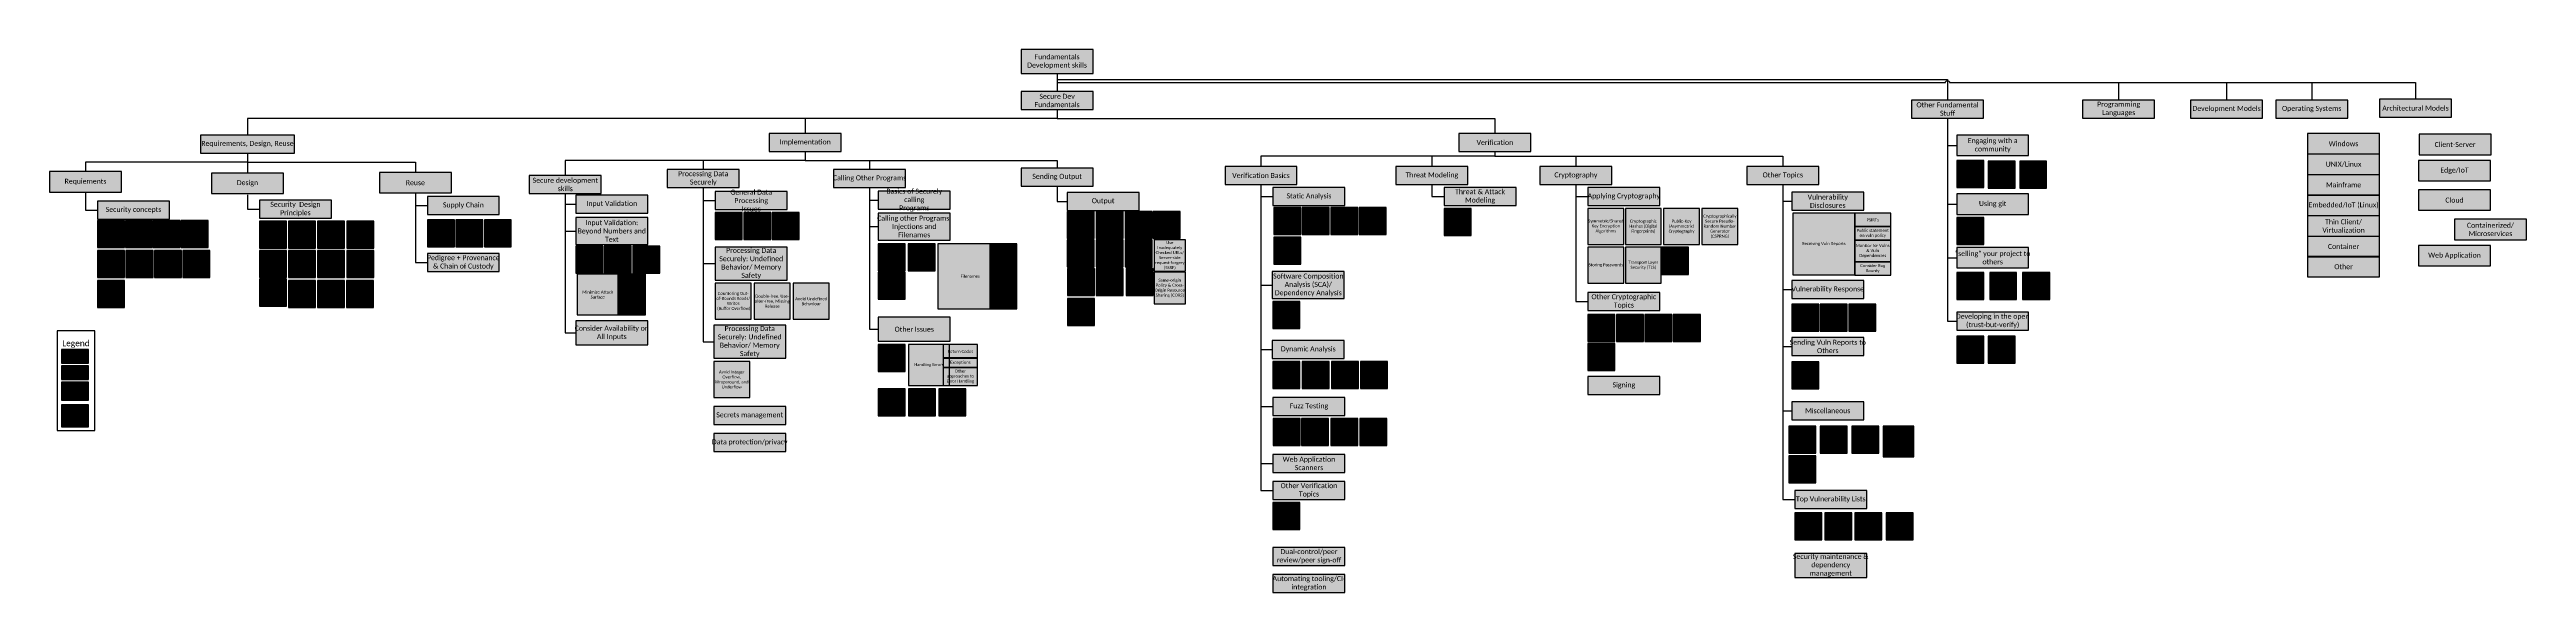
# Model space of a CAD drawing. Extents: x 0 to 51.6, y 0 to 11.4.
import ezdxf

# ---------------------------------------------------------------- set-up
doc = ezdxf.new("R2010")
doc.units = 0
doc.header["$MEASUREMENT"] = 0
doc.layers.get('0').update_dxf_attribs({"linetype": 'CONTINUOUS'})
doc.layers.add('CONNECTOR', color=7, linetype='CONTINUOUS')
doc.styles.get("Standard").update_dxf_attribs({"font": 'txt.shx'})

msp = doc.modelspace()

# ---------------------------------------------------------------- hatches: boundary and pattern name
for color, points in [(254, [(20.253, 10.854), (21.753, 10.854), (21.753, 11.354), (20.253, 11.354)]), (153, [(20.253, 10.104), (21.753, 10.104), (21.753, 10.479), (20.253, 10.479)]), (41, [(38.812, 9.927), (40.312, 9.927), (40.312, 10.302), (38.812, 10.302)]), (241, [(42.378, 9.927), (43.878, 9.927), (43.878, 10.302), (42.378, 10.302)]), (241, [(44.628, 9.927), (46.128, 9.927), (46.128, 10.302), (44.628, 10.302)]), (241, [(46.403, 9.927), (47.903, 9.927), (47.903, 10.302), (46.403, 10.302)]), (241, [(48.566, 9.945), (50.066, 9.945), (50.066, 10.32), (48.566, 10.32)]), (142, [(3.148, 9.198), (5.109, 9.198), (5.109, 9.573), (3.148, 9.573)]), (142, [(15.003, 9.229), (16.503, 9.229), (16.503, 9.604), (15.003, 9.604)]), (142, [(29.378, 9.229), (30.878, 9.229), (30.878, 9.604), (29.378, 9.604)]), (41, [(39.753, 9.144), (41.253, 9.144), (41.253, 9.569), (39.753, 9.569)]), (241, [(47.066, 9.179), (48.566, 9.179), (48.566, 9.604), (47.066, 9.604)]), (241, [(49.391, 9.163), (50.891, 9.163), (50.891, 9.588), (49.391, 9.588)]), (151, [(0.003, 8.385), (1.503, 8.385), (1.503, 8.81), (0.003, 8.81)]), (151, [(3.378, 8.354), (4.878, 8.354), (4.878, 8.779), (3.378, 8.779)]), (151, [(6.878, 8.367), (8.378, 8.367), (8.378, 8.792), (6.878, 8.792)]), (151, [(12.878, 8.479), (14.378, 8.479), (14.378, 8.854), (12.878, 8.854)]), (151, [(16.346, 8.479), (17.846, 8.479), (17.846, 8.854), (16.346, 8.854)]), (151, [(20.253, 8.51), (21.753, 8.51), (21.753, 8.885), (20.253, 8.885)]), (151, [(24.503, 8.542), (26.003, 8.542), (26.003, 8.917), (24.503, 8.917)]), (151, [(28.063, 8.542), (29.563, 8.542), (29.563, 8.917), (28.063, 8.917)]), (151, [(31.066, 8.542), (32.566, 8.542), (32.566, 8.917), (31.066, 8.917)]), (151, [(35.378, 8.542), (36.878, 8.542), (36.878, 8.917), (35.378, 8.917)]), (41, [(39.753, 8.479), (40.316, 8.479), (40.316, 9.042), (39.753, 9.042)]), (41, [(40.41, 8.463), (40.972, 8.463), (40.972, 9.026), (40.41, 9.026)]), (41, [(41.066, 8.463), (41.628, 8.463), (41.628, 9.026), (41.066, 9.026)]), (241, [(47.066, 8.751), (48.566, 8.751), (48.566, 9.176), (47.066, 9.176)]), (241, [(49.378, 8.617), (50.878, 8.617), (50.878, 9.042), (49.378, 9.042)]), (153, [(7.878, 7.917), (9.378, 7.917), (9.378, 8.292), (7.878, 8.292)]), (151, [(10.003, 8.354), (11.503, 8.354), (11.503, 8.729), (10.003, 8.729)]), (153, [(10.972, 7.948), (12.472, 7.948), (12.472, 8.323), (10.972, 8.323)]), (153, [(13.878, 8.021), (15.378, 8.021), (15.378, 8.396), (13.878, 8.396)]), (153, [(17.276, 8.026), (18.776, 8.026), (18.776, 8.401), (17.276, 8.401)]), (153, [(21.212, 8.003), (22.712, 8.003), (22.712, 8.378), (21.212, 8.378)]), (153, [(25.503, 8.104), (27.003, 8.104), (27.003, 8.479), (25.503, 8.479)]), (153, [(29.069, 8.104), (30.569, 8.104), (30.569, 8.479), (29.069, 8.479)]), (153, [(32.066, 8.104), (33.566, 8.104), (33.566, 8.479), (32.066, 8.479)]), (153, [(36.316, 8.007), (37.816, 8.007), (37.816, 8.382), (36.316, 8.382)]), (41, [(39.753, 7.92), (41.253, 7.92), (41.253, 8.345), (39.753, 8.345)]), (241, [(47.066, 8.322), (48.566, 8.322), (48.566, 8.747), (47.066, 8.747)]), (241, [(47.066, 7.894), (48.566, 7.894), (48.566, 8.319), (47.066, 8.319)]), (241, [(49.378, 8.005), (50.878, 8.005), (50.878, 8.43), (49.378, 8.43)]), (153, [(1.003, 7.823), (2.503, 7.823), (2.503, 8.198), (1.003, 8.198)]), (161, [(1.003, 7.229), (1.566, 7.229), (1.566, 7.792), (1.003, 7.792)]), (161, [(1.585, 7.229), (2.147, 7.229), (2.147, 7.792), (1.585, 7.792)]), (161, [(2.166, 7.229), (2.728, 7.229), (2.728, 7.792), (2.166, 7.792)]), (161, [(2.747, 7.229), (3.31, 7.229), (3.31, 7.792), (2.747, 7.792)]), (153, [(4.378, 7.842), (5.878, 7.842), (5.878, 8.217), (4.378, 8.217)]), (161, [(4.378, 7.214), (4.941, 7.214), (4.941, 7.776), (4.378, 7.776)]), (161, [(4.985, 7.214), (5.547, 7.214), (5.547, 7.776), (4.985, 7.776)]), (161, [(5.591, 7.214), (6.153, 7.214), (6.153, 7.776), (5.591, 7.776)]), (161, [(6.197, 7.214), (6.76, 7.214), (6.76, 7.776), (6.197, 7.776)]), (161, [(7.878, 7.246), (8.441, 7.246), (8.441, 7.808), (7.878, 7.808)]), (161, [(8.472, 7.246), (9.035, 7.246), (9.035, 7.808), (8.472, 7.808)]), (161, [(9.066, 7.246), (9.628, 7.246), (9.628, 7.808), (9.066, 7.808)]), (153, [(10.972, 7.292), (12.472, 7.292), (12.472, 7.854), (10.972, 7.854)]), (161, [(13.878, 7.396), (14.441, 7.396), (14.441, 7.958), (13.878, 7.958)]), (161, [(14.472, 7.396), (15.035, 7.396), (15.035, 7.958), (14.472, 7.958)]), (161, [(15.066, 7.396), (15.628, 7.396), (15.628, 7.958), (15.066, 7.958)]), (153, [(17.276, 7.385), (18.776, 7.385), (18.776, 7.948), (17.276, 7.948)]), (161, [(21.212, 7.417), (21.774, 7.417), (21.774, 7.979), (21.212, 7.979)]), (161, [(21.816, 7.417), (22.378, 7.417), (22.378, 7.979), (21.816, 7.979)]), (161, [(22.42, 7.417), (22.983, 7.417), (22.983, 7.979), (22.42, 7.979)]), (161, [(23.003, 7.417), (23.566, 7.417), (23.566, 7.979), (23.003, 7.979)]), (161, [(25.519, 7.499), (26.082, 7.499), (26.082, 8.062), (25.519, 8.062)]), (161, [(26.113, 7.499), (26.675, 7.499), (26.675, 8.062), (26.113, 8.062)]), (161, [(26.707, 7.499), (27.269, 7.499), (27.269, 8.062), (26.707, 8.062)]), (161, [(27.3, 7.499), (27.863, 7.499), (27.863, 8.062), (27.3, 8.062)]), (161, [(29.069, 7.479), (29.631, 7.479), (29.631, 8.042), (29.069, 8.042)]), (161, [(32.066, 7.295), (32.816, 7.295), (32.816, 8.045), (32.066, 8.045)]), (161, [(32.847, 7.292), (33.597, 7.292), (33.597, 8.042), (32.847, 8.042)]), (161, [(33.644, 7.292), (34.394, 7.292), (34.394, 8.042), (33.644, 8.042)]), (161, [(34.441, 7.292), (35.191, 7.292), (35.191, 8.042), (34.441, 8.042)]), (161, [(36.339, 6.659), (37.628, 6.659), (37.628, 7.948), (36.339, 7.948)]), (161, [(37.628, 7.665), (38.378, 7.665), (38.378, 7.948), (37.628, 7.948)]), (41, [(39.753, 7.292), (40.316, 7.292), (40.316, 7.854), (39.753, 7.854)]), (241, [(47.066, 7.466), (48.566, 7.466), (48.566, 7.891), (47.066, 7.891)]), (241, [(50.128, 7.392), (51.628, 7.392), (51.628, 7.817), (50.128, 7.817)]), (161, [(10.972, 6.698), (11.535, 6.698), (11.535, 7.26), (10.972, 7.26)]), (161, [(11.566, 6.698), (12.128, 6.698), (12.128, 7.26), (11.566, 7.26)]), (161, [(12.16, 6.698), (12.722, 6.698), (12.722, 7.26), (12.16, 7.26)]), (153, [(13.878, 6.552), (15.378, 6.552), (15.378, 7.239), (13.878, 7.239)]), (161, [(17.276, 6.745), (17.838, 6.745), (17.838, 7.307), (17.276, 7.307)]), (161, [(17.901, 6.745), (18.463, 6.745), (18.463, 7.307), (17.901, 7.307)]), (161, [(18.515, 5.953), (19.869, 5.953), (19.869, 7.307), (18.515, 7.307)]), (161, [(19.599, 7.024), (20.161, 7.024), (20.161, 7.307), (19.599, 7.307)]), (161, [(21.212, 6.83), (21.774, 6.83), (21.774, 7.392), (21.212, 7.392)]), (161, [(21.816, 6.83), (22.378, 6.83), (22.378, 7.392), (21.816, 7.392)]), (161, [(22.42, 6.83), (22.983, 6.83), (22.983, 7.392), (22.42, 7.392)]), (161, [(23.024, 6.736), (23.681, 6.736), (23.681, 7.392), (23.024, 7.392)]), (161, [(25.519, 6.885), (26.082, 6.885), (26.082, 7.448), (25.519, 7.448)]), (161, [(32.066, 6.486), (32.816, 6.486), (32.816, 7.236), (32.066, 7.236)]), (161, [(32.847, 6.486), (33.597, 6.486), (33.597, 7.236), (32.847, 7.236)]), (161, [(33.597, 6.953), (34.16, 6.953), (34.16, 7.236), (33.597, 7.236)]), (161, [(37.628, 7.385), (38.378, 7.385), (38.378, 7.669), (37.628, 7.669)]), (161, [(37.628, 6.933), (38.378, 6.933), (38.378, 7.383), (37.628, 7.383)]), (41, [(39.753, 6.804), (41.253, 6.804), (41.253, 7.229), (39.753, 7.229)]), (241, [(47.066, 7.037), (48.566, 7.037), (48.566, 7.462), (47.066, 7.462)]), (241, [(49.378, 6.845), (50.878, 6.845), (50.878, 7.27), (49.378, 7.27)]), (161, [(1.003, 6.604), (1.566, 6.604), (1.566, 7.167), (1.003, 7.167)]), (161, [(1.597, 6.604), (2.16, 6.604), (2.16, 7.167), (1.597, 7.167)]), (161, [(2.191, 6.604), (2.753, 6.604), (2.753, 7.167), (2.191, 7.167)]), (161, [(2.785, 6.604), (3.347, 6.604), (3.347, 7.167), (2.785, 7.167)]), (161, [(4.378, 6.604), (4.941, 6.604), (4.941, 7.167), (4.378, 7.167)]), (161, [(4.985, 6.604), (5.547, 6.604), (5.547, 7.167), (4.985, 7.167)]), (161, [(5.591, 6.604), (6.153, 6.604), (6.153, 7.167), (5.591, 7.167)]), (161, [(6.197, 6.604), (6.76, 6.604), (6.76, 7.167), (6.197, 7.167)]), (41, [(7.878, 6.729), (9.378, 6.729), (9.378, 7.104), (7.878, 7.104)]), (161, [(17.276, 6.151), (17.838, 6.151), (17.838, 6.714), (17.276, 6.714)]), (161, [(19.599, 6.745), (20.161, 6.745), (20.161, 7.028), (19.599, 7.028)]), (161, [(19.599, 6.457), (20.161, 6.457), (20.161, 6.741), (19.599, 6.741)]), (161, [(21.222, 6.229), (21.785, 6.229), (21.785, 6.792), (21.222, 6.792)]), (161, [(21.816, 6.229), (22.378, 6.229), (22.378, 6.792), (21.816, 6.792)]), (161, [(22.441, 6.229), (23.003, 6.229), (23.003, 6.792), (22.441, 6.792)]), (161, [(23.024, 6.056), (23.681, 6.056), (23.681, 6.712), (23.024, 6.712)]), (153, [(25.489, 6.167), (26.989, 6.167), (26.989, 6.729), (25.489, 6.729)]), (161, [(33.597, 6.667), (34.16, 6.667), (34.16, 6.95), (33.597, 6.95)]), (161, [(37.628, 6.65), (38.378, 6.65), (38.378, 6.933), (37.628, 6.933)]), (241, [(47.066, 6.617), (48.566, 6.617), (48.566, 7.042), (47.066, 7.042)]), (161, [(1.003, 5.979), (1.566, 5.979), (1.566, 6.542), (1.003, 6.542)]), (161, [(4.378, 6.01), (4.941, 6.01), (4.941, 6.573), (4.378, 6.573)]), (161, [(4.985, 5.979), (5.547, 5.979), (5.547, 6.542), (4.985, 6.542)]), (161, [(5.591, 5.979), (6.153, 5.979), (6.153, 6.542), (5.591, 6.542)]), (161, [(6.191, 5.979), (6.753, 5.979), (6.753, 6.542), (6.191, 6.542)]), (161, [(11.003, 5.823), (11.853, 5.823), (11.853, 6.673), (11.003, 6.673)]), (161, [(11.86, 6.39), (12.422, 6.39), (12.422, 6.673), (11.86, 6.673)]), (161, [(11.86, 6.11), (12.422, 6.11), (12.422, 6.394), (11.86, 6.394)]), (161, [(13.878, 5.735), (14.628, 5.735), (14.628, 6.485), (13.878, 6.485)]), (161, [(14.691, 5.735), (15.441, 5.735), (15.441, 6.485), (14.691, 6.485)]), (161, [(15.503, 5.735), (16.253, 5.735), (16.253, 6.485), (15.503, 6.485)]), (161, [(19.599, 5.953), (20.161, 5.953), (20.161, 6.453), (19.599, 6.453)]), (153, [(32.066, 5.917), (33.566, 5.917), (33.566, 6.292), (32.066, 6.292)]), (153, [(36.316, 6.167), (37.816, 6.167), (37.816, 6.542), (36.316, 6.542)]), (41, [(39.753, 6.148), (40.316, 6.148), (40.316, 6.71), (39.753, 6.71)]), (41, [(40.441, 6.148), (41.003, 6.148), (41.003, 6.71), (40.441, 6.71)]), (41, [(41.128, 6.148), (41.691, 6.148), (41.691, 6.71), (41.128, 6.71)]), (153, [(10.972, 5.198), (12.472, 5.198), (12.472, 5.698), (10.972, 5.698)]), (161, [(11.86, 5.823), (12.422, 5.823), (12.422, 6.106), (11.86, 6.106)]), (153, [(17.276, 5.276), (18.776, 5.276), (18.776, 5.776), (17.276, 5.776)]), (161, [(21.222, 5.604), (21.785, 5.604), (21.785, 6.167), (21.222, 6.167)]), (161, [(25.503, 5.542), (26.066, 5.542), (26.066, 6.104), (25.503, 6.104)]), (161, [(32.066, 5.272), (32.628, 5.272), (32.628, 5.834), (32.066, 5.834)]), (161, [(32.66, 5.272), (33.222, 5.272), (33.222, 5.834), (32.66, 5.834)]), (161, [(33.253, 5.272), (33.816, 5.272), (33.816, 5.834), (33.253, 5.834)]), (161, [(33.847, 5.272), (34.41, 5.272), (34.41, 5.834), (33.847, 5.834)]), (161, [(36.316, 5.487), (36.878, 5.487), (36.878, 6.049), (36.316, 6.049)]), (161, [(36.91, 5.487), (37.472, 5.487), (37.472, 6.049), (36.91, 6.049)]), (161, [(37.503, 5.487), (38.066, 5.487), (38.066, 6.049), (37.503, 6.049)]), (41, [(39.753, 5.508), (41.253, 5.508), (41.253, 5.883), (39.753, 5.883)]), (153, [(13.847, 4.923), (15.347, 4.923), (15.347, 5.61), (13.847, 5.61)]), (161, [(17.276, 4.643), (17.838, 4.643), (17.838, 5.206), (17.276, 5.206)]), (161, [(17.908, 4.356), (18.758, 4.356), (18.758, 5.206), (17.908, 5.206)]), (161, [(18.627, 4.922), (19.346, 4.922), (19.346, 5.206), (18.627, 5.206)]), (153, [(25.489, 4.917), (26.989, 4.917), (26.989, 5.292), (25.489, 5.292)]), (161, [(32.066, 4.667), (32.628, 4.667), (32.628, 5.229), (32.066, 5.229)]), (153, [(36.316, 4.979), (37.816, 4.979), (37.816, 5.354), (36.316, 5.354)]), (41, [(39.753, 4.821), (40.316, 4.821), (40.316, 5.383), (39.753, 5.383)]), (41, [(40.41, 4.821), (40.972, 4.821), (40.972, 5.383), (40.41, 5.383)]), (41, [(0.253, 4.821), (0.816, 4.821), (0.816, 5.104), (0.253, 5.104)]), (161, [(0.253, 4.479), (0.816, 4.479), (0.816, 4.762), (0.253, 4.762)]), (161, [(13.847, 4.104), (14.597, 4.104), (14.597, 4.854), (13.847, 4.854)]), (161, [(18.627, 4.731), (19.346, 4.731), (19.346, 4.927), (18.627, 4.927)]), (161, [(18.627, 4.356), (19.346, 4.356), (19.346, 4.731), (18.627, 4.731)]), (161, [(25.503, 4.292), (26.066, 4.292), (26.066, 4.854), (25.503, 4.854)]), (161, [(26.112, 4.292), (26.674, 4.292), (26.674, 4.854), (26.112, 4.854)]), (161, [(26.72, 4.292), (27.283, 4.292), (27.283, 4.854), (26.72, 4.854)]), (161, [(27.329, 4.292), (27.891, 4.292), (27.891, 4.854), (27.329, 4.854)]), (161, [(36.316, 4.281), (36.878, 4.281), (36.878, 4.844), (36.316, 4.844)]), (161, [(0.253, 4.046), (0.816, 4.046), (0.816, 4.421), (0.253, 4.421)]), (161, [(17.276, 3.723), (17.838, 3.723), (17.838, 4.285), (17.276, 4.285)]), (161, [(17.908, 3.723), (18.471, 3.723), (18.471, 4.285), (17.908, 4.285)]), (161, [(18.541, 3.723), (19.104, 3.723), (19.104, 4.285), (18.541, 4.285)]), (41, [(32.066, 4.167), (33.566, 4.167), (33.566, 4.542), (32.066, 4.542)]), (241, [(0.253, 3.49), (0.816, 3.49), (0.816, 3.952), (0.253, 3.952)]), (41, [(13.847, 3.542), (15.347, 3.542), (15.347, 3.917), (13.847, 3.917)]), (153, [(25.503, 3.729), (27.003, 3.729), (27.003, 4.104), (25.503, 4.104)]), (161, [(25.504, 3.104), (26.067, 3.104), (26.067, 3.667), (25.504, 3.667)]), (161, [(26.098, 3.104), (26.661, 3.104), (26.661, 3.667), (26.098, 3.667)]), (161, [(26.707, 3.104), (27.269, 3.104), (27.269, 3.667), (26.707, 3.667)]), (161, [(27.315, 3.104), (27.878, 3.104), (27.878, 3.667), (27.315, 3.667)]), (153, [(36.316, 3.641), (37.816, 3.641), (37.816, 4.016), (36.316, 4.016)]), (41, [(13.847, 2.979), (15.347, 2.979), (15.347, 3.354), (13.847, 3.354)]), (161, [(36.253, 2.943), (36.816, 2.943), (36.816, 3.505), (36.253, 3.505)]), (161, [(36.91, 2.943), (37.472, 2.943), (37.472, 3.505), (36.91, 3.505)]), (161, [(37.566, 2.943), (38.128, 2.943), (38.128, 3.505), (37.566, 3.505)]), (161, [(38.222, 2.865), (38.862, 2.865), (38.862, 3.505), (38.222, 3.505)]), (153, [(25.503, 2.542), (27.003, 2.542), (27.003, 2.917), (25.503, 2.917)]), (161, [(36.253, 2.323), (36.816, 2.323), (36.816, 2.885), (36.253, 2.885)]), (153, [(25.503, 1.979), (27.003, 1.979), (27.003, 2.354), (25.503, 2.354)]), (153, [(36.378, 1.792), (37.878, 1.792), (37.878, 2.167), (36.378, 2.167)]), (161, [(25.503, 1.354), (26.066, 1.354), (26.066, 1.917), (25.503, 1.917)]), (161, [(36.378, 1.135), (36.941, 1.135), (36.941, 1.698), (36.378, 1.698)]), (161, [(37.003, 1.135), (37.566, 1.135), (37.566, 1.698), (37.003, 1.698)]), (41, [(37.628, 1.135), (38.191, 1.135), (38.191, 1.698), (37.628, 1.698)]), (41, [(38.285, 1.135), (38.847, 1.135), (38.847, 1.698), (38.285, 1.698)]), (41, [(25.503, 0.604), (27.003, 0.604), (27.003, 0.979), (25.503, 0.979)]), (41, [(36.378, 0.354), (37.878, 0.354), (37.878, 0.854), (36.378, 0.854)]), (41, [(25.503, 0.042), (27.003, 0.042), (27.003, 0.417), (25.503, 0.417)])]:
    msp.add_hatch(color=color).paths.add_polyline_path(points)

# ---------------------------------------------------------------- linework, layer by layer
at = {"color": 253, "linetype": 'CONTINUOUS'}
for points in [[(20.253, 10.854), (21.753, 10.854), (21.753, 11.354), (20.253, 11.354)], [(20.253, 10.104), (21.753, 10.104), (21.753, 10.479), (20.253, 10.479)], [(3.148, 9.198), (5.109, 9.198), (5.109, 9.573), (3.148, 9.573)], [(15.003, 9.229), (16.503, 9.229), (16.503, 9.604), (15.003, 9.604)], [(29.378, 9.229), (30.878, 9.229), (30.878, 9.604), (29.378, 9.604)], [(0.003, 8.385), (1.503, 8.385), (1.503, 8.81), (0.003, 8.81)], [(3.378, 8.354), (4.878, 8.354), (4.878, 8.779), (3.378, 8.779)], [(6.878, 8.367), (8.378, 8.367), (8.378, 8.792), (6.878, 8.792)], [(12.878, 8.479), (14.378, 8.479), (14.378, 8.854), (12.878, 8.854)], [(16.346, 8.479), (17.846, 8.479), (17.846, 8.854), (16.346, 8.854)], [(20.253, 8.51), (21.753, 8.51), (21.753, 8.885), (20.253, 8.885)], [(24.503, 8.542), (26.003, 8.542), (26.003, 8.917), (24.503, 8.917)], [(28.063, 8.542), (29.563, 8.542), (29.563, 8.917), (28.063, 8.917)], [(31.066, 8.542), (32.566, 8.542), (32.566, 8.917), (31.066, 8.917)], [(35.378, 8.542), (36.878, 8.542), (36.878, 8.917), (35.378, 8.917)], [(7.878, 7.917), (9.378, 7.917), (9.378, 8.292), (7.878, 8.292)], [(10.003, 8.354), (11.503, 8.354), (11.503, 8.729), (10.003, 8.729)], [(10.972, 7.948), (12.472, 7.948), (12.472, 8.323), (10.972, 8.323)], [(13.878, 8.021), (15.378, 8.021), (15.378, 8.396), (13.878, 8.396)], [(17.276, 8.026), (18.776, 8.026), (18.776, 8.401), (17.276, 8.401)], [(21.212, 8.003), (22.712, 8.003), (22.712, 8.378), (21.212, 8.378)], [(25.503, 8.104), (27.003, 8.104), (27.003, 8.479), (25.503, 8.479)], [(29.069, 8.104), (30.569, 8.104), (30.569, 8.479), (29.069, 8.479)], [(32.066, 8.104), (33.566, 8.104), (33.566, 8.479), (32.066, 8.479)], [(36.316, 8.007), (37.816, 8.007), (37.816, 8.382), (36.316, 8.382)], [(1.003, 7.823), (2.503, 7.823), (2.503, 8.198), (1.003, 8.198)], [(1.003, 7.229), (1.566, 7.229), (1.566, 7.792), (1.003, 7.792)], [(4.378, 7.842), (5.878, 7.842), (5.878, 8.217), (4.378, 8.217)], [(4.378, 7.214), (4.941, 7.214), (4.941, 7.776), (4.378, 7.776)], [(4.985, 7.214), (5.547, 7.214), (5.547, 7.776), (4.985, 7.776)], [(10.972, 7.292), (12.472, 7.292), (12.472, 7.854), (10.972, 7.854)], [(13.878, 7.396), (14.441, 7.396), (14.441, 7.958), (13.878, 7.958)], [(14.472, 7.396), (15.035, 7.396), (15.035, 7.958), (14.472, 7.958)], [(15.066, 7.396), (15.628, 7.396), (15.628, 7.958), (15.066, 7.958)], [(17.276, 7.385), (18.776, 7.385), (18.776, 7.948), (17.276, 7.948)], [(21.212, 7.417), (21.774, 7.417), (21.774, 7.979), (21.212, 7.979)], [(21.816, 7.417), (22.378, 7.417), (22.378, 7.979), (21.816, 7.979)], [(22.42, 7.417), (22.983, 7.417), (22.983, 7.979), (22.42, 7.979)], [(23.003, 7.417), (23.566, 7.417), (23.566, 7.979), (23.003, 7.979)], [(25.519, 7.499), (26.082, 7.499), (26.082, 8.062), (25.519, 8.062)], [(26.113, 7.499), (26.675, 7.499), (26.675, 8.062), (26.113, 8.062)], [(26.707, 7.499), (27.269, 7.499), (27.269, 8.062), (26.707, 8.062)], [(27.3, 7.499), (27.863, 7.499), (27.863, 8.062), (27.3, 8.062)], [(29.069, 7.479), (29.631, 7.479), (29.631, 8.042), (29.069, 8.042)], [(32.066, 7.295), (32.816, 7.295), (32.816, 8.045), (32.066, 8.045)], [(32.847, 7.292), (33.597, 7.292), (33.597, 8.042), (32.847, 8.042)], [(33.644, 7.292), (34.394, 7.292), (34.394, 8.042), (33.644, 8.042)], [(34.441, 7.292), (35.191, 7.292), (35.191, 8.042), (34.441, 8.042)], [(10.972, 6.698), (11.535, 6.698), (11.535, 7.26), (10.972, 7.26)], [(11.566, 6.698), (12.128, 6.698), (12.128, 7.26), (11.566, 7.26)], [(12.16, 6.698), (12.722, 6.698), (12.722, 7.26), (12.16, 7.26)], [(13.878, 6.552), (15.378, 6.552), (15.378, 7.239), (13.878, 7.239)], [(17.276, 6.745), (17.838, 6.745), (17.838, 7.307), (17.276, 7.307)], [(17.901, 6.745), (18.463, 6.745), (18.463, 7.307), (17.901, 7.307)], [(18.515, 5.953), (19.869, 5.953), (19.869, 7.307), (18.515, 7.307)], [(19.599, 7.024), (20.161, 7.024), (20.161, 7.307), (19.599, 7.307)], [(21.212, 6.83), (21.774, 6.83), (21.774, 7.392), (21.212, 7.392)], [(21.816, 6.83), (22.378, 6.83), (22.378, 7.392), (21.816, 7.392)], [(22.42, 6.83), (22.983, 6.83), (22.983, 7.392), (22.42, 7.392)], [(23.024, 6.736), (23.681, 6.736), (23.681, 7.392), (23.024, 7.392)], [(25.519, 6.885), (26.082, 6.885), (26.082, 7.448), (25.519, 7.448)], [(32.066, 6.486), (32.816, 6.486), (32.816, 7.236), (32.066, 7.236)], [(32.847, 6.486), (33.597, 6.486), (33.597, 7.236), (32.847, 7.236)], [(33.597, 6.953), (34.16, 6.953), (34.16, 7.236), (33.597, 7.236)], [(17.276, 6.151), (17.838, 6.151), (17.838, 6.714), (17.276, 6.714)], [(19.599, 6.745), (20.161, 6.745), (20.161, 7.028), (19.599, 7.028)], [(19.599, 6.457), (20.161, 6.457), (20.161, 6.741), (19.599, 6.741)], [(21.222, 6.229), (21.785, 6.229), (21.785, 6.792), (21.222, 6.792)], [(21.816, 6.229), (22.378, 6.229), (22.378, 6.792), (21.816, 6.792)], [(22.441, 6.229), (23.003, 6.229), (23.003, 6.792), (22.441, 6.792)], [(23.024, 6.056), (23.681, 6.056), (23.681, 6.712), (23.024, 6.712)], [(25.489, 6.167), (26.989, 6.167), (26.989, 6.729), (25.489, 6.729)], [(33.597, 6.667), (34.16, 6.667), (34.16, 6.95), (33.597, 6.95)], [(4.378, 6.01), (4.941, 6.01), (4.941, 6.573), (4.378, 6.573)], [(11.86, 6.39), (12.422, 6.39), (12.422, 6.673), (11.86, 6.673)], [(11.86, 6.11), (12.422, 6.11), (12.422, 6.394), (11.86, 6.394)], [(13.878, 5.735), (14.628, 5.735), (14.628, 6.485), (13.878, 6.485)], [(14.691, 5.735), (15.441, 5.735), (15.441, 6.485), (14.691, 6.485)], [(15.503, 5.735), (16.253, 5.735), (16.253, 6.485), (15.503, 6.485)], [(19.599, 5.953), (20.161, 5.953), (20.161, 6.453), (19.599, 6.453)], [(32.066, 5.917), (33.566, 5.917), (33.566, 6.292), (32.066, 6.292)], [(36.316, 6.167), (37.816, 6.167), (37.816, 6.542), (36.316, 6.542)], [(10.972, 5.198), (12.472, 5.198), (12.472, 5.698), (10.972, 5.698)], [(11.86, 5.823), (12.422, 5.823), (12.422, 6.106), (11.86, 6.106)], [(17.276, 5.276), (18.776, 5.276), (18.776, 5.776), (17.276, 5.776)], [(21.222, 5.604), (21.785, 5.604), (21.785, 6.167), (21.222, 6.167)], [(25.503, 5.542), (26.066, 5.542), (26.066, 6.104), (25.503, 6.104)], [(32.066, 5.272), (32.628, 5.272), (32.628, 5.834), (32.066, 5.834)], [(32.66, 5.272), (33.222, 5.272), (33.222, 5.834), (32.66, 5.834)], [(33.253, 5.272), (33.816, 5.272), (33.816, 5.834), (33.253, 5.834)], [(33.847, 5.272), (34.41, 5.272), (34.41, 5.834), (33.847, 5.834)], [(0.164, 3.417), (0.945, 3.417), (0.945, 5.495), (0.164, 5.495)], [(13.847, 4.923), (15.347, 4.923), (15.347, 5.61), (13.847, 5.61)], [(17.276, 4.643), (17.838, 4.643), (17.838, 5.206), (17.276, 5.206)], [(17.908, 4.356), (18.758, 4.356), (18.758, 5.206), (17.908, 5.206)], [(18.627, 4.922), (19.346, 4.922), (19.346, 5.206), (18.627, 5.206)], [(25.489, 4.917), (26.989, 4.917), (26.989, 5.292), (25.489, 5.292)], [(32.066, 4.667), (32.628, 4.667), (32.628, 5.229), (32.066, 5.229)], [(36.316, 4.979), (37.816, 4.979), (37.816, 5.354), (36.316, 5.354)], [(13.847, 4.104), (14.597, 4.104), (14.597, 4.854), (13.847, 4.854)], [(18.627, 4.731), (19.346, 4.731), (19.346, 4.927), (18.627, 4.927)], [(18.627, 4.356), (19.346, 4.356), (19.346, 4.731), (18.627, 4.731)], [(25.503, 4.292), (26.066, 4.292), (26.066, 4.854), (25.503, 4.854)], [(26.112, 4.292), (26.674, 4.292), (26.674, 4.854), (26.112, 4.854)], [(26.72, 4.292), (27.283, 4.292), (27.283, 4.854), (26.72, 4.854)], [(27.329, 4.292), (27.891, 4.292), (27.891, 4.854), (27.329, 4.854)], [(17.276, 3.723), (17.838, 3.723), (17.838, 4.285), (17.276, 4.285)], [(17.908, 3.723), (18.471, 3.723), (18.471, 4.285), (17.908, 4.285)], [(18.541, 3.723), (19.104, 3.723), (19.104, 4.285), (18.541, 4.285)], [(25.503, 3.729), (27.003, 3.729), (27.003, 4.104), (25.503, 4.104)], [(25.504, 3.104), (26.067, 3.104), (26.067, 3.667), (25.504, 3.667)], [(26.098, 3.104), (26.661, 3.104), (26.661, 3.667), (26.098, 3.667)], [(26.707, 3.104), (27.269, 3.104), (27.269, 3.667), (26.707, 3.667)], [(27.315, 3.104), (27.878, 3.104), (27.878, 3.667), (27.315, 3.667)], [(36.316, 3.641), (37.816, 3.641), (37.816, 4.016), (36.316, 4.016)], [(25.503, 2.542), (27.003, 2.542), (27.003, 2.917), (25.503, 2.917)], [(25.503, 1.979), (27.003, 1.979), (27.003, 2.354), (25.503, 2.354)], [(36.378, 1.792), (37.878, 1.792), (37.878, 2.167), (36.378, 2.167)], [(25.503, 1.354), (26.066, 1.354), (26.066, 1.917), (25.503, 1.917)], [(36.378, 1.135), (36.941, 1.135), (36.941, 1.698), (36.378, 1.698)], [(37.003, 1.135), (37.566, 1.135), (37.566, 1.698), (37.003, 1.698)]]:
    msp.add_lwpolyline(points, close=True, dxfattribs=at)
at = {"color": 254, "linetype": 'CONTINUOUS'}
for points in [[(38.812, 9.927), (40.312, 9.927), (40.312, 10.302), (38.812, 10.302)], [(42.378, 9.927), (43.878, 9.927), (43.878, 10.302), (42.378, 10.302)], [(44.628, 9.927), (46.128, 9.927), (46.128, 10.302), (44.628, 10.302)], [(46.403, 9.927), (47.903, 9.927), (47.903, 10.302), (46.403, 10.302)], [(48.566, 9.945), (50.066, 9.945), (50.066, 10.32), (48.566, 10.32)], [(39.753, 9.144), (41.253, 9.144), (41.253, 9.569), (39.753, 9.569)], [(47.066, 9.179), (48.566, 9.179), (48.566, 9.604), (47.066, 9.604)], [(49.391, 9.163), (50.891, 9.163), (50.891, 9.588), (49.391, 9.588)], [(39.753, 8.479), (40.316, 8.479), (40.316, 9.042), (39.753, 9.042)], [(40.41, 8.463), (40.972, 8.463), (40.972, 9.026), (40.41, 9.026)], [(41.066, 8.463), (41.628, 8.463), (41.628, 9.026), (41.066, 9.026)], [(47.066, 8.751), (48.566, 8.751), (48.566, 9.176), (47.066, 9.176)], [(49.378, 8.617), (50.878, 8.617), (50.878, 9.042), (49.378, 9.042)], [(39.753, 7.92), (41.253, 7.92), (41.253, 8.345), (39.753, 8.345)], [(47.066, 8.322), (48.566, 8.322), (48.566, 8.747), (47.066, 8.747)], [(47.066, 7.894), (48.566, 7.894), (48.566, 8.319), (47.066, 8.319)], [(49.378, 8.005), (50.878, 8.005), (50.878, 8.43), (49.378, 8.43)], [(39.753, 7.292), (40.316, 7.292), (40.316, 7.854), (39.753, 7.854)], [(47.066, 7.466), (48.566, 7.466), (48.566, 7.891), (47.066, 7.891)], [(50.128, 7.392), (51.628, 7.392), (51.628, 7.817), (50.128, 7.817)], [(39.753, 6.804), (41.253, 6.804), (41.253, 7.229), (39.753, 7.229)], [(47.066, 7.037), (48.566, 7.037), (48.566, 7.462), (47.066, 7.462)], [(49.378, 6.845), (50.878, 6.845), (50.878, 7.27), (49.378, 7.27)], [(47.066, 6.617), (48.566, 6.617), (48.566, 7.042), (47.066, 7.042)], [(39.753, 6.148), (40.316, 6.148), (40.316, 6.71), (39.753, 6.71)], [(40.441, 6.148), (41.003, 6.148), (41.003, 6.71), (40.441, 6.71)], [(41.128, 6.148), (41.691, 6.148), (41.691, 6.71), (41.128, 6.71)], [(39.753, 5.508), (41.253, 5.508), (41.253, 5.883), (39.753, 5.883)], [(39.753, 4.821), (40.316, 4.821), (40.316, 5.383), (39.753, 5.383)], [(40.41, 4.821), (40.972, 4.821), (40.972, 5.383), (40.41, 5.383)], [(0.253, 4.821), (0.816, 4.821), (0.816, 5.104), (0.253, 5.104)], [(32.066, 4.167), (33.566, 4.167), (33.566, 4.542), (32.066, 4.542)], [(0.253, 3.49), (0.816, 3.49), (0.816, 3.952), (0.253, 3.952)], [(13.847, 3.542), (15.347, 3.542), (15.347, 3.917), (13.847, 3.917)], [(13.847, 2.979), (15.347, 2.979), (15.347, 3.354), (13.847, 3.354)], [(37.628, 1.135), (38.191, 1.135), (38.191, 1.698), (37.628, 1.698)], [(38.285, 1.135), (38.847, 1.135), (38.847, 1.698), (38.285, 1.698)], [(25.503, 0.604), (27.003, 0.604), (27.003, 0.979), (25.503, 0.979)], [(36.378, 0.354), (37.878, 0.354), (37.878, 0.854), (36.378, 0.854)], [(25.503, 0.042), (27.003, 0.042), (27.003, 0.417), (25.503, 0.417)]]:
    msp.add_lwpolyline(points, close=True, dxfattribs=at)
at = {"color": 12, "linetype": 'CONTINUOUS'}
for points in [[(1.585, 7.229), (2.147, 7.229), (2.147, 7.792), (1.585, 7.792)], [(2.166, 7.229), (2.728, 7.229), (2.728, 7.792), (2.166, 7.792)], [(2.747, 7.229), (3.31, 7.229), (3.31, 7.792), (2.747, 7.792)], [(5.591, 7.214), (6.153, 7.214), (6.153, 7.776), (5.591, 7.776)], [(6.197, 7.214), (6.76, 7.214), (6.76, 7.776), (6.197, 7.776)], [(7.878, 7.246), (8.441, 7.246), (8.441, 7.808), (7.878, 7.808)], [(8.472, 7.246), (9.035, 7.246), (9.035, 7.808), (8.472, 7.808)], [(9.066, 7.246), (9.628, 7.246), (9.628, 7.808), (9.066, 7.808)], [(1.003, 6.604), (1.566, 6.604), (1.566, 7.167), (1.003, 7.167)], [(1.597, 6.604), (2.16, 6.604), (2.16, 7.167), (1.597, 7.167)], [(2.191, 6.604), (2.753, 6.604), (2.753, 7.167), (2.191, 7.167)], [(2.785, 6.604), (3.347, 6.604), (3.347, 7.167), (2.785, 7.167)], [(4.378, 6.604), (4.941, 6.604), (4.941, 7.167), (4.378, 7.167)], [(4.985, 6.604), (5.547, 6.604), (5.547, 7.167), (4.985, 7.167)], [(5.591, 6.604), (6.153, 6.604), (6.153, 7.167), (5.591, 7.167)], [(6.197, 6.604), (6.76, 6.604), (6.76, 7.167), (6.197, 7.167)], [(7.878, 6.729), (9.378, 6.729), (9.378, 7.104), (7.878, 7.104)], [(1.003, 5.979), (1.566, 5.979), (1.566, 6.542), (1.003, 6.542)], [(4.985, 5.979), (5.547, 5.979), (5.547, 6.542), (4.985, 6.542)], [(5.591, 5.979), (6.153, 5.979), (6.153, 6.542), (5.591, 6.542)], [(6.191, 5.979), (6.753, 5.979), (6.753, 6.542), (6.191, 6.542)], [(11.003, 5.823), (11.853, 5.823), (11.853, 6.673), (11.003, 6.673)], [(0.253, 4.479), (0.816, 4.479), (0.816, 4.762), (0.253, 4.762)], [(36.253, 2.943), (36.816, 2.943), (36.816, 3.505), (36.253, 3.505)], [(36.253, 2.323), (36.816, 2.323), (36.816, 2.885), (36.253, 2.885)]]:
    msp.add_lwpolyline(points, close=True, dxfattribs=at)
at = {"color": 42, "linetype": 'CONTINUOUS'}
for points in [[(36.339, 6.659), (37.628, 6.659), (37.628, 7.948), (36.339, 7.948)], [(37.628, 7.665), (38.378, 7.665), (38.378, 7.948), (37.628, 7.948)], [(37.628, 7.385), (38.378, 7.385), (38.378, 7.669), (37.628, 7.669)], [(37.628, 6.933), (38.378, 6.933), (38.378, 7.383), (37.628, 7.383)], [(37.628, 6.65), (38.378, 6.65), (38.378, 6.933), (37.628, 6.933)], [(36.316, 5.487), (36.878, 5.487), (36.878, 6.049), (36.316, 6.049)], [(36.91, 5.487), (37.472, 5.487), (37.472, 6.049), (36.91, 6.049)], [(37.503, 5.487), (38.066, 5.487), (38.066, 6.049), (37.503, 6.049)], [(36.316, 4.281), (36.878, 4.281), (36.878, 4.844), (36.316, 4.844)], [(0.253, 4.046), (0.816, 4.046), (0.816, 4.421), (0.253, 4.421)], [(36.91, 2.943), (37.472, 2.943), (37.472, 3.505), (36.91, 3.505)], [(37.566, 2.943), (38.128, 2.943), (38.128, 3.505), (37.566, 3.505)], [(38.222, 2.865), (38.862, 2.865), (38.862, 3.505), (38.222, 3.505)]]:
    msp.add_lwpolyline(points, close=True, dxfattribs=at)
at = {"layer": 'CONNECTOR', "linetype": 'CONTINUOUS'}
for p, q in [((21.003, 10.854), (21.003, 10.479)), ((21.003, 10.854), (21.003, 10.479)), ((4.128, 9.198), (4.128, 8.779))]:
    msp.add_line(p, q, dxfattribs=at)
for points in [[(21.003, 10.854), (21.003, 10.667), (39.52, 10.667, -1), (39.604, 10.667), (43.128, 10.667), (43.128, 10.302)], [(21.003, 10.854), (21.003, 10.667), (39.52, 10.667, -1), (39.604, 10.667), (45.378, 10.667), (45.378, 10.302)], [(21.003, 10.854), (21.003, 10.667), (39.52, 10.667, -1), (39.604, 10.667), (47.153, 10.667), (47.153, 10.302)], [(21.003, 10.854), (21.003, 10.667), (39.52, 10.667, -1), (39.604, 10.667), (49.316, 10.667), (49.316, 10.32)]]:
    msp.add_lwpolyline(points, format="xyb", dxfattribs=at)
for points in [[(21.003, 10.729), (39.562, 10.729), (39.562, 10.302)], [(21.003, 10.104), (21.003, 9.917), (4.128, 9.917), (4.128, 9.573)], [(21.003, 10.104), (21.003, 9.917), (15.753, 9.917), (15.753, 9.604)], [(21.003, 10.104), (21.003, 9.917), (30.128, 9.917), (30.128, 9.604)], [(39.562, 9.927), (39.562, 9.357), (39.753, 9.357)], [(39.562, 9.927), (39.562, 8.132), (39.753, 8.132)], [(39.562, 9.927), (39.562, 7.017), (39.753, 7.017)], [(39.562, 9.927), (39.562, 5.696), (39.753, 5.696)], [(4.128, 9.198), (4.128, 9.01), (0.753, 9.01), (0.753, 8.81)], [(4.128, 9.198), (4.128, 9.01), (7.628, 9.01), (7.628, 8.792)], [(15.753, 9.229), (15.753, 9.042), (10.753, 9.042), (10.753, 8.729)], [(15.753, 9.229), (15.753, 9.042), (13.628, 9.042), (13.628, 8.854)], [(15.753, 9.229), (15.753, 9.042), (17.096, 9.042), (17.096, 8.854)], [(15.753, 9.229), (15.753, 9.042), (21.003, 9.042), (21.003, 8.885)], [(30.128, 9.229), (30.128, 9.135), (25.253, 9.135), (25.253, 8.917)], [(30.128, 9.229), (30.128, 9.135), (28.813, 9.135), (28.813, 8.917)], [(30.128, 9.229), (30.128, 9.135), (31.816, 9.135), (31.816, 8.917)], [(30.128, 9.229), (30.128, 9.135), (36.128, 9.135), (36.128, 8.917)], [(0.753, 8.385), (0.753, 8.01), (1.003, 8.01)], [(4.128, 8.329), (4.128, 8.029), (4.378, 8.029)], [(7.628, 8.367), (7.628, 6.917), (7.878, 6.917)], [(7.628, 8.367), (7.628, 8.104), (7.878, 8.104)], [(10.753, 8.354), (10.753, 8.135), (10.972, 8.135)], [(10.753, 8.354), (10.753, 7.573), (10.972, 7.573)], [(10.753, 8.354), (10.753, 5.448), (10.972, 5.448)], [(13.628, 8.479), (13.628, 8.208), (13.878, 8.208)], [(13.628, 8.479), (13.628, 6.896), (13.878, 6.896)], [(13.628, 8.479), (13.628, 5.267), (13.847, 5.267)], [(17.096, 8.479), (17.096, 8.214), (17.276, 8.214)], [(17.096, 8.479), (17.096, 7.667), (17.276, 7.667)], [(17.096, 8.479), (17.096, 5.526), (17.276, 5.526)], [(21.003, 8.51), (21.003, 8.191), (21.212, 8.191)], [(25.253, 8.542), (25.253, 8.292), (25.503, 8.292)], [(25.253, 8.542), (25.253, 6.448), (25.489, 6.448)], [(25.253, 8.542), (25.253, 5.104), (25.489, 5.104)], [(25.253, 8.542), (25.253, 3.917), (25.503, 3.917)], [(25.253, 8.542), (25.253, 2.729), (25.503, 2.729)], [(25.253, 8.542), (25.253, 2.167), (25.503, 2.167)], [(28.813, 8.542), (28.813, 8.292), (29.069, 8.292)], [(31.816, 8.542), (31.816, 8.292), (32.066, 8.292)], [(31.816, 8.542), (31.816, 6.104), (32.066, 6.104)], [(36.128, 8.542), (36.128, 8.194), (36.316, 8.194)], [(36.128, 8.542), (36.128, 6.354), (36.316, 6.354)], [(36.128, 8.542), (36.128, 5.167), (36.316, 5.167)], [(36.128, 8.542), (36.128, 3.828), (36.316, 3.828)], [(36.128, 8.542), (36.128, 1.979), (36.378, 1.979)]]:
    msp.add_lwpolyline(points, dxfattribs=at)

# ---------------------------------------------------------------- texts
for s, insert, char_height, width, attachment_point in [('\\C7;\\fCalibri|b0|i0|;\\H0.10416698455811;Fundamentals \\PDevelopment skills', (21.003, 11.104), 0.10417, 1.5, 5), ('\\C7;\\fCalibri|b0|i0|;\\H0.10416698455811;Secure Dev \\PFundamentals', (21.003, 10.292), 0.10417, 1.5, 5), ('\\C7;\\fCalibri|b0|i0|;\\H0.10416698455811;Other Fundamental \\PStuff', (39.562, 10.114), 0.10417, 1.5, 5), ('\\C7;\\fCalibri|b0|i0|;\\H0.10416698455811;Programming Languages', (43.128, 10.114), 0.10417, 1.5, 5), ('\\C7;\\fCalibri|b0|i0|;\\H0.10416698455811;Development Models', (45.378, 10.114), 0.10417, 1.5, 5), ('\\C7;\\fCalibri|b0|i0|;\\H0.10416698455811;Operating Systems', (47.153, 10.114), 0.10417, 1.5, 5), ('\\C7;\\fCalibri|b0|i0|;\\H0.10416698455811;Architectural Models', (49.316, 10.133), 0.10417, 1.5, 5), ('\\C7;\\fCalibri|b0|i0|;\\H0.10416698455811;Requirements, Design, Reuse', (4.128, 9.385), 0.10417, 1.96094, 5), ('\\C7;\\fCalibri|b0|i0|;\\H0.10416698455811;Implementation', (15.753, 9.417), 0.10417, 1.5, 5), ('\\C7;\\fCalibri|b0|i0|;\\H0.10416698455811;Verification', (30.128, 9.417), 0.10417, 1.5, 5), ('\\C7;\\fCalibri|b0|i0|;\\H0.10416698455811;Engaging with a \\Pcommunity', (40.503, 9.357), 0.10417, 1.5, 5), ('\\C7;\\fCalibri|b0|i0|;\\H0.10416698455811;Windows', (47.816, 9.392), 0.10417, 1.5, 5), ('\\C7;\\fCalibri|b0|i0|;\\H0.10416698455811;Client-Server', (50.141, 9.375), 0.10417, 1.5, 5), ('\\C7;\\fCalibri|b0|i0|;\\H0.10416698455811;Processing Data \\PSecurely', (13.628, 8.667), 0.10417, 1.5, 5), ('\\C7;\\fCalibri|b0|i0|;\\H0.10416698455811;Verification Basics', (25.253, 8.729), 0.10417, 1.5, 5), ('\\C7;\\fCalibri|b0|i0|;\\H0.10416698455811;Threat Modeling', (28.813, 8.729), 0.10417, 1.5, 5), ('\\C7;\\fCalibri|b0|i0|;\\H0.10416698455811;Cryptography', (31.816, 8.729), 0.10417, 1.5, 5), ('\\C7;\\fCalibri|b0|i0|;\\H0.10416698455811;Other Topics', (36.128, 8.729), 0.10417, 1.5, 5), ('\\C7;\\fCalibri|b0|i0|;\\H0.062499046325684;Understandi\\Png \\Pcommunity \\Pnorms/rules', (40.035, 8.76), 0.0625, 0.5625, 5), ('\\C7;\\fCalibri|b0|i0|;\\H0.062499046325684;Filing your \\Pfirst pr/issue', (40.691, 8.745), 0.0625, 0.5625, 5), ('\\C7;\\fCalibri|b0|i0|;\\H0.062499046325684;Code Slams, \\Puser groups, \\Phackathons, \\Pcultivating \\Pcontributors', (41.347, 8.745), 0.0625, 0.5625, 5), ('\\C7;\\fCalibri|b0|i0|;\\H0.10416698455811;UNIX/Linux', (47.816, 8.963), 0.10417, 1.5, 5), ('\\C7;\\fCalibri|b0|i0|;\\H0.10416698455811;Edge/IoT', (50.128, 8.829), 0.10417, 1.5, 5), ('\\C7;\\fCalibri|b0|i0|;\\H0.10416698455811;Requiements', (0.753, 8.598), 0.10417, 1.5, 5), ('\\C7;\\fCalibri|b0|i0|;\\H0.10416698455811;Design', (4.128, 8.567), 0.10417, 1.5, 5), ('\\C7;\\fCalibri|b0|i0|;\\H0.10416698455811;Reuse', (7.628, 8.579), 0.10417, 1.5, 5), ('\\C7;\\fCalibri|b0|i0|;\\H0.10416698455811;Secure development \\Pskills', (10.753, 8.542), 0.10417, 1.5, 5), ('\\C7;\\fCalibri|b0|i0|;\\H0.10416698455811;General Data Processing \\PIssues', (14.628, 8.208), 0.10417, 1.5, 5), ('\\C7;\\fCalibri|b0|i0|;\\H0.10416698455811;Calling Other Programs', (17.096, 8.667), 0.10417, 1.5, 5), ('\\C7;\\fCalibri|b0|i0|;\\H0.10416698455811;Basics of Securely calling \\PPrograms', (18.026, 8.214), 0.10417, 1.5, 5), ('\\C7;\\fCalibri|b0|i0|;\\H0.10416698455811;Sending Output', (21.003, 8.698), 0.10417, 1.5, 5), ('\\C7;\\fCalibri|b0|i0|;\\H0.10416698455811;Static Analysis', (26.253, 8.292), 0.10417, 1.5, 5), ('\\C7;\\fCalibri|b0|i0|;\\H0.10416698455811;Threat & Attack \\PModeling', (29.819, 8.292), 0.10417, 1.5, 5), ('\\C7;\\fCalibri|b0|i0|;\\H0.10416698455811;Applying Cryptography', (32.816, 8.292), 0.10417, 1.5, 5), ('\\C7;\\fCalibri|b0|i0|;\\H0.10416698455811;Vulnerability Disclosures', (37.066, 8.194), 0.10417, 1.5, 5), ('\\C7;\\fCalibri|b0|i0|;\\H0.10416698455811;Mainframe', (47.816, 8.535), 0.10417, 1.5, 5), ('\\C7;\\fCalibri|b0|i0|;\\H0.10416698455811;Cloud', (50.128, 8.217), 0.10417, 1.5, 5), ('\\C7;\\fCalibri|b0|i0|;\\H0.10416698455811;Security concepts', (1.753, 8.01), 0.10417, 1.5, 5), ('\\C7;\\fCalibri|b0|i0|;\\H0.10416698455811;Security  Design \\PPrinciples', (5.128, 8.029), 0.10417, 1.5, 5), ('\\C7;\\fCalibri|b0|i0|;\\H0.10416698455811;Supply Chain', (8.628, 8.104), 0.10417, 1.5, 5), ('\\C7;\\fCalibri|b0|i0|;\\H0.10416698455811;Input Validation: \\PBeyond Numbers and \\PText', (11.722, 7.573), 0.10417, 1.5, 5), ('\\C7;\\fCalibri|b0|i0|;\\H0.10416698455811;Input Validation', (11.722, 8.135), 0.10417, 1.5, 5), ('\\C7;\\fCalibri|b0|i0|;\\H0.062499046325684;Prefer \\PTrusteed \\PData', (14.16, 7.677), 0.0625, 0.5625, 5), ('\\C7;\\fCalibri|b0|i0|;\\H0.062499046325684;Avoid \\PDefault & \\PHardcoded \\Pcredentials', (14.753, 7.677), 0.0625, 0.5625, 5), ('\\C7;\\fCalibri|b0|i0|;\\H0.062499046325684;Avoid \\PIncorrect \\PConversion \\Por Cast', (15.347, 7.677), 0.0625, 0.5625, 5), ('\\C7;\\fCalibri|b0|i0|;\\H0.10416698455811;Calling other Programs: \\PInjections and \\PFilenames', (18.026, 7.667), 0.10417, 1.5, 5), ('\\C7;\\fCalibri|b0|i0|;\\H0.062499046325684;Countering \\PCross-Site \\PScripting \\P(XXS)', (21.493, 7.698), 0.0625, 0.5625, 5), ('\\C7;\\fCalibri|b0|i0|;\\H0.10416698455811;Output', (21.962, 8.191), 0.10417, 1.5, 5), ('\\C7;\\fCalibri|b0|i0|;\\H0.062499046325684;Content \\PSecurity \\PPolicy (CSP)', (22.097, 7.698), 0.0625, 0.5625, 5), ('\\C7;\\fCalibri|b0|i0|;\\H0.062499046325684;Other HTTP \\PHardening \\PHeaders', (22.701, 7.698), 0.0625, 0.5625, 5), ('\\C7;\\fCalibri|b0|i0|;\\H0.062499046325684;Cookies & \\PLogin \\PSessions', (23.285, 7.698), 0.0625, 0.5625, 5), ('\\C7;\\fCalibri|b0|i0|;\\H0.062499046325684;Human \\Preview', (25.8, 7.781), 0.0625, 0.5625, 5), ('\\C7;\\fCalibri|b0|i0|;\\H0.062499046325684;Generic Bug-\\Pfinding Tools', (26.394, 7.781), 0.0625, 0.5625, 5), ('\\C7;\\fCalibri|b0|i0|;\\H0.062499046325684;Security \\PCode \\PScanners \\P(SAST)', (26.988, 7.781), 0.0625, 0.5625, 5), ('\\C7;\\fCalibri|b0|i0|;\\H0.062499046325684;Specialized \\PSecurity \\PCode-\\PScanners', (27.582, 7.781), 0.0625, 0.5625, 5), ('\\C7;\\fCalibri|b0|i0|;\\H0.062499046325684;STRIDE', (29.35, 7.76), 0.0625, 0.5625, 5), ('\\C7;\\fCalibri|b0|i0|;\\H0.062499046325684;Symmetric/Shared \\PKey Encryption \\PAlgorithms', (32.441, 7.67), 0.0625, 0.75, 5), ('\\C7;\\fCalibri|b0|i0|;\\H0.062499046325684;Cryptographic \\PHashes (Digital \\PFingerprints)', (33.222, 7.667), 0.0625, 0.75, 5), ('\\C7;\\fCalibri|b0|i0|;\\H0.062499046325684;Public-Key \\P(Asymmetric) \\PCryptography', (34.019, 7.667), 0.0625, 0.75, 5), ('\\C7;\\fCalibri|b0|i0|;\\H0.062499046325684;Cryptographically \\PSecure Pseudo-\\PRandom Number \\PGenerator \\P(CSPRNG)', (34.816, 7.667), 0.0625, 0.75, 5), ('\\C7;\\fCalibri|b0|i0|;\\H0.062499046325684;PSIRTs', (38.003, 7.806), 0.0625, 0.75, 5), ('\\C7;\\fCalibri|b0|i0|;\\H0.062499046325684;Blibity \\Pblabity \\Ptechno \\Pbabble', (40.035, 7.573), 0.0625, 0.5625, 5), ('\\C7;\\fCalibri|b0|i0|;\\H0.10416698455811;Using git', (40.503, 8.132), 0.10417, 1.5, 5), ('\\C7;\\fCalibri|b0|i0|;\\H0.10416698455811;Embedded/IoT (Linux)', (47.816, 8.107), 0.10417, 1.5, 5), ('\\C7;\\fCalibri|b0|i0|;\\H0.10416698455811;Thin Client/\\PVirtualization', (47.816, 7.678), 0.10417, 1.5, 5), ('\\C7;\\fCalibri|b0|i0|;\\H0.10416698455811;Containerized/\\PMicroservices', (50.878, 7.605), 0.10417, 1.5, 5), ('\\C7;\\fCalibri|b0|i0|;\\H0.062499046325684;CIA+A Triad', (1.285, 7.51), 0.0625, 0.5625, 5), ('\\C7;\\fCalibri|b0|i0|;\\H0.062499046325684;Security \\PReqs.', (1.866, 7.51), 0.0625, 0.5625, 5), ('\\C7;\\fCalibri|b0|i0|;\\H0.062499046325684;Authenz/\\PAuthorz', (2.447, 7.51), 0.0625, 0.5625, 5), ('\\C7;\\fCalibri|b0|i0|;\\H0.062499046325684;Global \\PRegulations', (3.028, 7.51), 0.0625, 0.5625, 5), ('\\C7;\\fCalibri|b0|i0|;\\H0.062499046325684;Least \\PPrivilege', (4.66, 7.495), 0.0625, 0.5625, 5), ('\\C7;\\fCalibri|b0|i0|;\\H0.062499046325684;Complete \\PMediation', (5.266, 7.495), 0.0625, 0.5625, 5), ('\\C7;\\fCalibri|b0|i0|;\\H0.062499046325684;Economy of \\Pmechanism', (5.872, 7.495), 0.0625, 0.5625, 5), ('\\C7;\\fCalibri|b0|i0|;\\H0.062499046325684;Open Design', (6.478, 7.495), 0.0625, 0.5625, 5), ('\\C7;\\fCalibri|b0|i0|;\\H0.062499046325684;Selecting/\\PEvaluating \\POSS', (8.16, 7.527), 0.0625, 0.5625, 5), ('\\C7;\\fCalibri|b0|i0|;\\H0.062499046325684;Downloading \\P& Installing \\PReusable SFT', (8.753, 7.527), 0.0625, 0.5625, 5), ('\\C7;\\fCalibri|b0|i0|;\\H0.062499046325684;Updating \\PReused \\PSoftware', (9.347, 7.527), 0.0625, 0.5625, 5), ('\\C7;\\fCalibri|b0|i0|;\\H0.10416698455811;Processing Data \\PSecurely: Undefined \\PBehavior/ Memory \\PSafety', (14.628, 6.896), 0.10417, 1.5, 5), ('\\C7;\\fCalibri|b0|i0|;\\H0.062499046325684;Path \\PTraversal', (19.88, 7.166), 0.0625, 0.5625, 5), ('\\C7;\\fCalibri|b0|i0|;\\H0.062499046325684;Open \\PRedirects \\Pand \\PForwards', (22.097, 7.111), 0.0625, 0.5625, 5), ('\\C7;\\fCalibri|b0|i0|;\\H0.062499046325684;HTML target \\P& JavaScript \\Pwindow.ope\\Pn()', (22.701, 7.111), 0.0625, 0.5625, 5), ('\\C7;\\fCalibri|b0|i0|;\\H0.062499046325684;Use \\PInadequately \\PChecked URLs/ \\PServer-side \\Prequest forgery \\P(SSRF)', (23.352, 7.064), 0.0625, 0.65625, 5), ('\\C7;\\fCalibri|b0|i0|;\\H0.062499046325684;Other Static \\PAnalysis \\Ptools', (25.8, 7.167), 0.0625, 0.5625, 5), ('\\C7;\\fCalibri|b0|i0|;\\H0.062499046325684;Receiving Vuln Reports', (36.984, 7.303), 0.0625, 1.28906, 5), ('\\C7;\\fCalibri|b0|i0|;\\H0.062499046325684;Monitor for Vulns \\P& Vuln \\PDependencies', (38.003, 7.158), 0.0625, 0.75, 5), ('\\C7;\\fCalibri|b0|i0|;\\H0.062499046325684;Public statement \\Pon vuln policy', (38.003, 7.527), 0.0625, 0.75, 5), ('\\C7;\\fCalibri|b0|i0|;\\H0.10416698455811;Container', (47.816, 7.25), 0.10417, 1.5, 5), ('\\C7;\\fCalibri|b0|i0|;\\H0.062499046325684;Vulns', (1.285, 6.885), 0.0625, 0.5625, 5), ('\\C7;\\fCalibri|b0|i0|;\\H0.062499046325684;Risk Mgmt.', (1.878, 6.885), 0.0625, 0.5625, 5), ('\\C7;\\fCalibri|b0|i0|;\\H0.062499046325684;Privacy', (2.472, 6.885), 0.0625, 0.5625, 5), ('\\C7;\\fCalibri|b0|i0|;\\H0.062499046325684;Defense-in-\\PBreadth', (3.066, 6.885), 0.0625, 0.5625, 5), ('\\C7;\\fCalibri|b0|i0|;\\H0.062499046325684;Fail-safe \\Pdefaults', (4.66, 6.885), 0.0625, 0.5625, 5), ('\\C7;\\fCalibri|b0|i0|;\\H0.062499046325684;Seperation \\Pof privilege', (5.266, 6.885), 0.0625, 0.5625, 5), ('\\C7;\\fCalibri|b0|i0|;\\H0.062499046325684;Least \\Pcommon \\Pmechanism', (5.872, 6.885), 0.0625, 0.5625, 5), ('\\C7;\\fCalibri|b0|i0|;\\H0.062499046325684;Psych. \\Pacceptance', (6.478, 6.885), 0.0625, 0.5625, 5), ('\\C7;\\fCalibri|b0|i0|;\\H0.10416698455811;Pedigree + Provenance \\P& Chain of Custody', (8.628, 6.917), 0.10417, 1.5, 5), ('\\C7;\\fCalibri|b0|i0|;\\H0.062499046325684;Insecure \\PDeserializati\\Pon', (11.253, 6.979), 0.0625, 0.5625, 5), ('\\C7;\\fCalibri|b0|i0|;\\H0.062499046325684;Input Data \\PStructures', (11.847, 6.979), 0.0625, 0.5625, 5), ('\\C7;\\fCalibri|b0|i0|;\\H0.062499046325684;Search Path \\PVariables', (12.441, 6.979), 0.0625, 0.5625, 5), ('\\C7;\\fCalibri|b0|i0|;\\H0.062499046325684;SQL Injection', (17.557, 7.026), 0.0625, 0.5625, 5), ('\\C7;\\fCalibri|b0|i0|;\\H0.062499046325684;OS \\PCommand \\P(Shell) \\PInjection', (18.182, 7.026), 0.0625, 0.5625, 5), ('\\C7;\\fCalibri|b0|i0|;\\H0.062499046325684;Windows \\PPathnames', (19.88, 6.886), 0.0625, 0.5625, 5), ('\\C7;\\fCalibri|b0|i0|;\\H0.062499046325684;CSRF/XSRF', (21.493, 7.111), 0.0625, 0.5625, 5), ('\\C7;\\fCalibri|b0|i0|;\\H0.062499046325684;Storing Passwords', (32.441, 6.861), 0.0625, 0.75, 5), ('\\C7;\\fCalibri|b0|i0|;\\H0.062499046325684;Transport Layer \\PSecurity (TLS)', (33.222, 6.861), 0.0625, 0.75, 5), ('\\C7;\\fCalibri|b0|i0|;\\H0.062499046325684;Ciphersuites', (33.878, 6.808), 0.0625, 0.5625, 5), ('\\C7;\\fCalibri|b0|i0|;\\H0.062499046325684;Certificate \\PValidation', (33.878, 7.094), 0.0625, 0.5625, 5), ('\\C7;\\fCalibri|b0|i0|;\\H0.062499046325684;Consider Bug \\PBounty', (38.003, 6.792), 0.0625, 0.75, 5), ('\\C7;\\fCalibri|b0|i0|;\\H0.10416698455811;“selling” your project to \\Pothers', (40.503, 7.017), 0.10417, 1.5, 5), ('\\C7;\\fCalibri|b0|i0|;\\H0.10416698455811;Other', (47.816, 6.829), 0.10417, 1.5, 5), ('\\C7;\\fCalibri|b0|i0|;\\H0.10416698455811;Web Application', (50.128, 7.057), 0.10417, 1.5, 5), ('\\C7;\\fCalibri|b0|i0|;\\H0.062499046325684;Protect, \\PDetect, \\PRespond', (1.285, 6.26), 0.0625, 0.5625, 5), ('\\C7;\\fCalibri|b0|i0|;\\H0.062499046325684;Race \\PConditions', (4.66, 6.292), 0.0625, 0.5625, 5), ('\\C7;\\fCalibri|b0|i0|;\\H0.062499046325684;System \\Phardening', (5.266, 6.26), 0.0625, 0.5625, 5), ('\\C7;\\fCalibri|b0|i0|;\\H0.062499046325684;Trust \\PTrustworthy \\PChannels', (5.872, 6.26), 0.0625, 0.5625, 5), ('\\C7;\\fCalibri|b0|i0|;\\H0.062499046325684;Separate \\PData from \\PControl', (6.472, 6.26), 0.0625, 0.5625, 5), ('\\C7;\\fCalibri|b0|i0|;\\H0.062499046325684;Minimize Attack \\PSurface', (11.428, 6.248), 0.0625, 0.85, 5), ('\\C7;\\fCalibri|b0|i0|;\\H0.062499046325684;Authen', (12.141, 6.252), 0.0625, 0.5625, 5), ('\\C7;\\fCalibri|b0|i0|;\\H0.062499046325684;ID', (12.141, 6.531), 0.0625, 0.5625, 5), ('\\C7;\\fCalibri|b0|i0|;\\H0.062499046325684;Countering Out-\\Pof-Bounds Reads/\\PWrites\\P (Buffer Overflow)', (14.253, 6.11), 0.0625, 0.75, 5), ('\\C7;\\fCalibri|b0|i0|;\\H0.062499046325684;Double-free, Use-\\Pafter-free, Missing \\PRelease', (15.066, 6.11), 0.0625, 0.75, 5), ('\\C7;\\fCalibri|b0|i0|;\\H0.062499046325684;Avoid Undefined \\PBehaviour', (15.878, 6.11), 0.0625, 0.75, 5), ('\\C7;\\fCalibri|b0|i0|;\\H0.062499046325684;Other \\PInjection \\PAttacks', (17.557, 6.432), 0.0625, 0.5625, 5), ('\\C7;\\fCalibri|b0|i0|;\\H0.062499046325684;Filenames ', (19.192, 6.63), 0.0625, 1.35417, 5), ('\\C7;\\fCalibri|b0|i0|;\\H0.062499046325684;File Handling \\P(including \\PLink \\PFollowing)', (19.88, 6.203), 0.0625, 0.5625, 5), ('\\C7;\\fCalibri|b0|i0|;\\H0.062499046325684;UNIX/Linux \\Ppathnames', (19.88, 6.599), 0.0625, 0.5625, 5), ('\\C7;\\fCalibri|b0|i0|;\\H0.062499046325684;Format \\PStrings', (21.503, 6.51), 0.0625, 0.5625, 5), ('\\C7;\\fCalibri|b0|i0|;\\H0.062499046325684;Minimum \\PFeedback/\\PInformation \\PExposure', (22.097, 6.51), 0.0625, 0.5625, 5), ('\\C7;\\fCalibri|b0|i0|;\\H0.062499046325684;Avoid \\Pcaching \\Psensitive \\Pinformation', (22.722, 6.51), 0.0625, 0.5625, 5), ('\\C7;\\fCalibri|b0|i0|;\\H0.062499046325684;Same-origin \\PPolicy & Cross-\\POrigin Resource \\PSharing (CORS)', (23.352, 6.384), 0.0625, 0.65625, 5), ('\\C7;\\fCalibri|b0|i0|;\\H0.10416698455811;Software Composition \\PAnalysis (SCA)/\\PDependency Analysis', (26.239, 6.448), 0.10417, 1.5, 5), ('\\C7;\\fCalibri|b0|i0|;\\H0.10416698455811;Other Cryptographic \\PTopics', (32.816, 6.104), 0.10417, 1.5, 5), ('\\C7;\\fCalibri|b0|i0|;\\H0.10416698455811;Vulnerability Response', (37.066, 6.354), 0.10417, 1.5, 5), ('\\C7;\\fCalibri|b0|i0|;\\H0.062499046325684;Readme.md', (40.035, 6.429), 0.0625, 0.5625, 5), ('\\C7;\\fCalibri|b0|i0|;\\H0.062499046325684;Contributing.\\Pmd', (40.722, 6.429), 0.0625, 0.5625, 5), ('\\C7;\\fCalibri|b0|i0|;\\H0.062499046325684;Forks and \\Pstars', (41.41, 6.429), 0.0625, 0.5625, 5), ('\\C7;\\fCalibri|b0|i0|;\\H0.062499046325684;Authorz', (12.141, 5.965), 0.0625, 0.5625, 5), ('\\C7;\\fCalibri|b0|i0|;\\H0.062499046325684;Side-Channel \\PAttacks', (21.503, 5.885), 0.0625, 0.5625, 5), ('\\C7;\\fCalibri|b0|i0|;\\H0.062499046325684;Finding \\PVulns in \\PDependencie\\Ps', (25.785, 5.823), 0.0625, 0.5625, 5), ('\\C7;\\fCalibri|b0|i0|;\\H0.062499046325684;Getting \\PCrypto \\PAdvice', (32.347, 5.553), 0.0625, 0.5625, 5), ('\\C7;\\fCalibri|b0|i0|;\\H0.062499046325684;Constant \\PTime \\PAlgorithms', (32.941, 5.553), 0.0625, 0.5625, 5), ('\\C7;\\fCalibri|b0|i0|;\\H0.062499046325684;Minimizing \\Pthe Time \\PKeys/\\PDecrypting \\PData Exists', (33.535, 5.553), 0.0625, 0.5625, 5), ('\\C7;\\fCalibri|b0|i0|;\\H0.062499046325684;Fixing the \\Pvuln', (36.597, 5.768), 0.0625, 0.5625, 5), ('\\C7;\\fCalibri|b0|i0|;\\H0.062499046325684;Getting a \\PCVE & \\PComputing \\PCVSS', (37.191, 5.768), 0.0625, 0.5625, 5), ('\\C7;\\fCalibri|b0|i0|;\\H0.062499046325684;Public \\Prelease of \\Pupdate', (37.785, 5.768), 0.0625, 0.5625, 5), ('\\C7;\\fCalibri|b0|i0|;\\H0.10416698455811;Developing in the open \\P(trust-but-verify)', (40.503, 5.696), 0.10417, 1.5, 5), ('\\C7;\\fCalibri|b0|i0|;\\H0.12500095367432;Legend\\P\\P\\P\\P\\P\\P\\P\\P\\P', (0.554, 3.472), 0.125, 0.78125, 8), ('\\C7;\\fCalibri|b0|i0|;\\H0.10416698455811;Consider Availability on \\PAll Inputs', (11.722, 5.448), 0.10417, 1.5, 5), ('\\C7;\\fCalibri|b0|i0|;\\H0.10416698455811;Processing Data \\PSecurely: Undefined \\PBehavior/ Memory \\PSafety', (14.597, 5.267), 0.10417, 1.5, 5), ('\\C7;\\fCalibri|b0|i0|;\\H0.10416698455811;Other Issues', (18.026, 5.526), 0.10417, 1.5, 5), ('\\C7;\\fCalibri|b0|i0|;\\H0.10416698455811;Dynamic Analysis', (26.239, 5.104), 0.10417, 1.5, 5), ('\\C7;\\fCalibri|b0|i0|;\\H0.062499046325684;Quantum \\PComputing', (34.128, 5.553), 0.0625, 0.5625, 5), ('\\C7;\\fCalibri|b0|i0|;\\H0.10416698455811;Sending Vuln Reports to \\POthers', (37.066, 5.167), 0.10417, 1.5, 5), ('\\C7;\\fCalibri|b0|i0|;\\H0.062499046325684;Getting and \\Pgiving \\Pfeedback', (40.035, 5.102), 0.0625, 0.5625, 5), ('\\C7;\\fCalibri|b0|i0|;\\H0.062499046325684;Working \\Pwith \\Pupstream/\\Pdownstream', (40.691, 5.102), 0.0625, 0.5625, 5), ('\\C7;\\fCalibri|b0|i0|;\\H0.062499046325684;Content to \\Pexpand', (0.535, 4.621), 0.0625, 0.5625, 5), ('\\C7;\\fCalibri|b0|i0|;\\H0.062499046325684;“Missing \\PContent”', (0.535, 4.962), 0.0625, 0.5625, 5), ('\\C7;\\fCalibri|b0|i0|;\\H0.062499046325684;Avoid Integer \\POverflow, \\PWraparound, and \\PUnderflow', (14.222, 4.479), 0.0625, 0.75, 5), ('\\C7;\\fCalibri|b0|i0|;\\H0.062499046325684;Call APIS & \\PCheck what \\Pis returned', (17.557, 4.924), 0.0625, 0.5625, 5), ('\\C7;\\fCalibri|b0|i0|;\\H0.062499046325684;Handling Errors', (18.333, 4.781), 0.0625, 0.85, 5), ('\\C7;\\fCalibri|b0|i0|;\\H0.062499046325684;Other \\Papproaches to \\PError Handling', (18.987, 4.543), 0.0625, 0.71875, 5), ('\\C7;\\fCalibri|b0|i0|;\\H0.062499046325684;Return Codes', (18.987, 5.064), 0.0625, 0.71875, 5), ('\\C7;\\fCalibri|b0|i0|;\\H0.062499046325684;Exceptions', (18.987, 4.829), 0.0625, 0.71875, 5), ('\\C7;\\fCalibri|b0|i0|;\\H0.062499046325684;Limitations \\Pof DAST', (25.785, 4.573), 0.0625, 0.5625, 5), ('\\C7;\\fCalibri|b0|i0|;\\H0.062499046325684;Traditional \\PTesting', (26.393, 4.573), 0.0625, 0.5625, 5), ('\\C7;\\fCalibri|b0|i0|;\\H0.062499046325684;Traditional \\PTesting for \\PSecurity', (27.002, 4.573), 0.0625, 0.5625, 5), ('\\C7;\\fCalibri|b0|i0|;\\H0.062499046325684;Test \\PCoverage', (27.61, 4.573), 0.0625, 0.5625, 5), ('\\C7;\\fCalibri|b0|i0|;\\H0.062499046325684;Humility is \\PImportant in \\PCrypto', (32.347, 4.948), 0.0625, 0.5625, 5), ('\\C7;\\fCalibri|b0|i0|;\\H0.062499046325684;Reporting \\PModels', (36.597, 4.562), 0.0625, 0.5625, 5), ('\\C7;\\fCalibri|b0|i0|;\\H0.062499046325684;Advanced \\Pcontent \\Pneeed', (0.535, 4.233), 0.0625, 0.5625, 5), ('\\C7;\\fCalibri|b0|i0|;\\H0.062499046325684;Debug and \\PAssertion \\Pcode', (18.19, 4.004), 0.0625, 0.5625, 5), ('\\C7;\\fCalibri|b0|i0|;\\H0.10416698455811;Signing', (32.816, 4.354), 0.10417, 1.5, 5), ('\\C7;\\fCalibri|b0|i0|;\\H0.083333015441895;Non-\\POSSF/LF \\Pcontent', (0.535, 3.721), 0.08333, 0.5625, 5), ('\\C7;\\fCalibri|b0|i0|;\\H0.10416698455811;Secrets management', (14.597, 3.729), 0.10417, 1.5, 5), ('\\C7;\\fCalibri|b0|i0|;\\H0.062499046325684;Logging', (17.557, 4.004), 0.0625, 0.5625, 5), ('\\C7;\\fCalibri|b0|i0|;\\H0.062499046325684;Countering \\PDoS Attacks', (18.822, 4.004), 0.0625, 0.5625, 5), ('\\C7;\\fCalibri|b0|i0|;\\H0.10416698455811;Fuzz Testing', (26.253, 3.917), 0.10417, 1.5, 5), ('\\C7;\\fCalibri|b0|i0|;\\H0.10416698455811;Miscellaneous', (37.066, 3.828), 0.10417, 1.5, 5), ('\\C7;\\fCalibri|b0|i0|;\\H0.10416698455811;Data protection/privacy', (14.597, 3.167), 0.10417, 1.5, 5), ('\\C7;\\fCalibri|b0|i0|;\\H0.062499046325684;Fuzzing vs. \\PTraditional \\PTesting', (25.786, 3.385), 0.0625, 0.5625, 5), ('\\C7;\\fCalibri|b0|i0|;\\H0.062499046325684;Using \\PFuzzers \\PEffectively', (26.379, 3.385), 0.0625, 0.5625, 5), ('\\C7;\\fCalibri|b0|i0|;\\H0.062499046325684;Coverage-\\PGuided \\PFuzzers', (26.988, 3.385), 0.0625, 0.5625, 5), ('\\C7;\\fCalibri|b0|i0|;\\H0.062499046325684;Fuzzing & \\PWed \\PApplication \\PScanners', (27.596, 3.385), 0.0625, 0.5625, 5), ('\\C7;\\fCalibri|b0|i0|;\\H0.062499046325684;Assurance \\PCases', (36.535, 3.224), 0.0625, 0.5625, 5), ('\\C7;\\fCalibri|b0|i0|;\\H0.062499046325684;Harden the \\PDev Env, \\PBuild/CI, & \\PDistribution \\Penvs', (37.191, 3.224), 0.0625, 0.5625, 5), ('\\C7;\\fCalibri|b0|i0|;\\H0.062499046325684;Distributing, \\PFielding/\\PDeploying, \\POperations, \\P& Disposal', (37.847, 3.224), 0.0625, 0.5625, 5), ('\\C7;\\fCalibri|b0|i0|;\\H0.062499046325684;Artificial \\PIntelligence \\P(AI), Machine \\PLearning (ML), \\Pand Security', (38.542, 3.185), 0.0625, 0.63988, 5), ('\\C7;\\fCalibri|b0|i0|;\\H0.10416698455811;Web Application \\PScanners', (26.253, 2.729), 0.10417, 1.5, 5), ('\\C7;\\fCalibri|b0|i0|;\\H0.062499046325684;Formal \\PMethods', (36.535, 2.604), 0.0625, 0.5625, 5), ('\\C7;\\fCalibri|b0|i0|;\\H0.10416698455811;Other Verification \\PTopics', (26.253, 2.167), 0.10417, 1.5, 5), ('\\C7;\\fCalibri|b0|i0|;\\H0.062499046325684;Combining \\PVerification \\PApproaches', (25.785, 1.635), 0.0625, 0.5625, 5), ('\\C7;\\fCalibri|b0|i0|;\\H0.10416698455811;Top Vulnerability Lists', (37.128, 1.979), 0.10417, 1.5, 5), ('\\C7;\\fCalibri|b0|i0|;\\H0.062499046325684;OWASP Top \\P10', (36.66, 1.417), 0.0625, 0.5625, 5), ('\\C7;\\fCalibri|b0|i0|;\\H0.062499046325684;CWE Top 25', (37.285, 1.417), 0.0625, 0.5625, 5), ('\\C7;\\fCalibri|b0|i0|;\\H0.062499046325684;KEV', (37.91, 1.417), 0.0625, 0.5625, 5), ('\\C7;\\fCalibri|b0|i0|;\\H0.062499046325684;NVD/Vuln \\PDatabases', (38.566, 1.417), 0.0625, 0.5625, 5), ('\\C7;\\fCalibri|b0|i0|;\\H0.10416698455811;Dual-control/peer \\Preview/peer sign-off', (26.253, 0.792), 0.10417, 1.5, 5), ('\\C7;\\fCalibri|b0|i0|;\\H0.10416698455811;Security maintenance & \\Pdependency \\Pmanagement', (37.128, 0.604), 0.10417, 1.5, 5), ('\\C7;\\fCalibri|b0|i0|;\\H0.10416698455811;Automating tooling/CI-\\Pintegration', (26.253, 0.229), 0.10417, 1.5, 5)]:
    msp.add_mtext(s, dxfattribs=dict(insert=insert, char_height=char_height, width=width, attachment_point=attachment_point))

doc.saveas('drawing.dxf')
